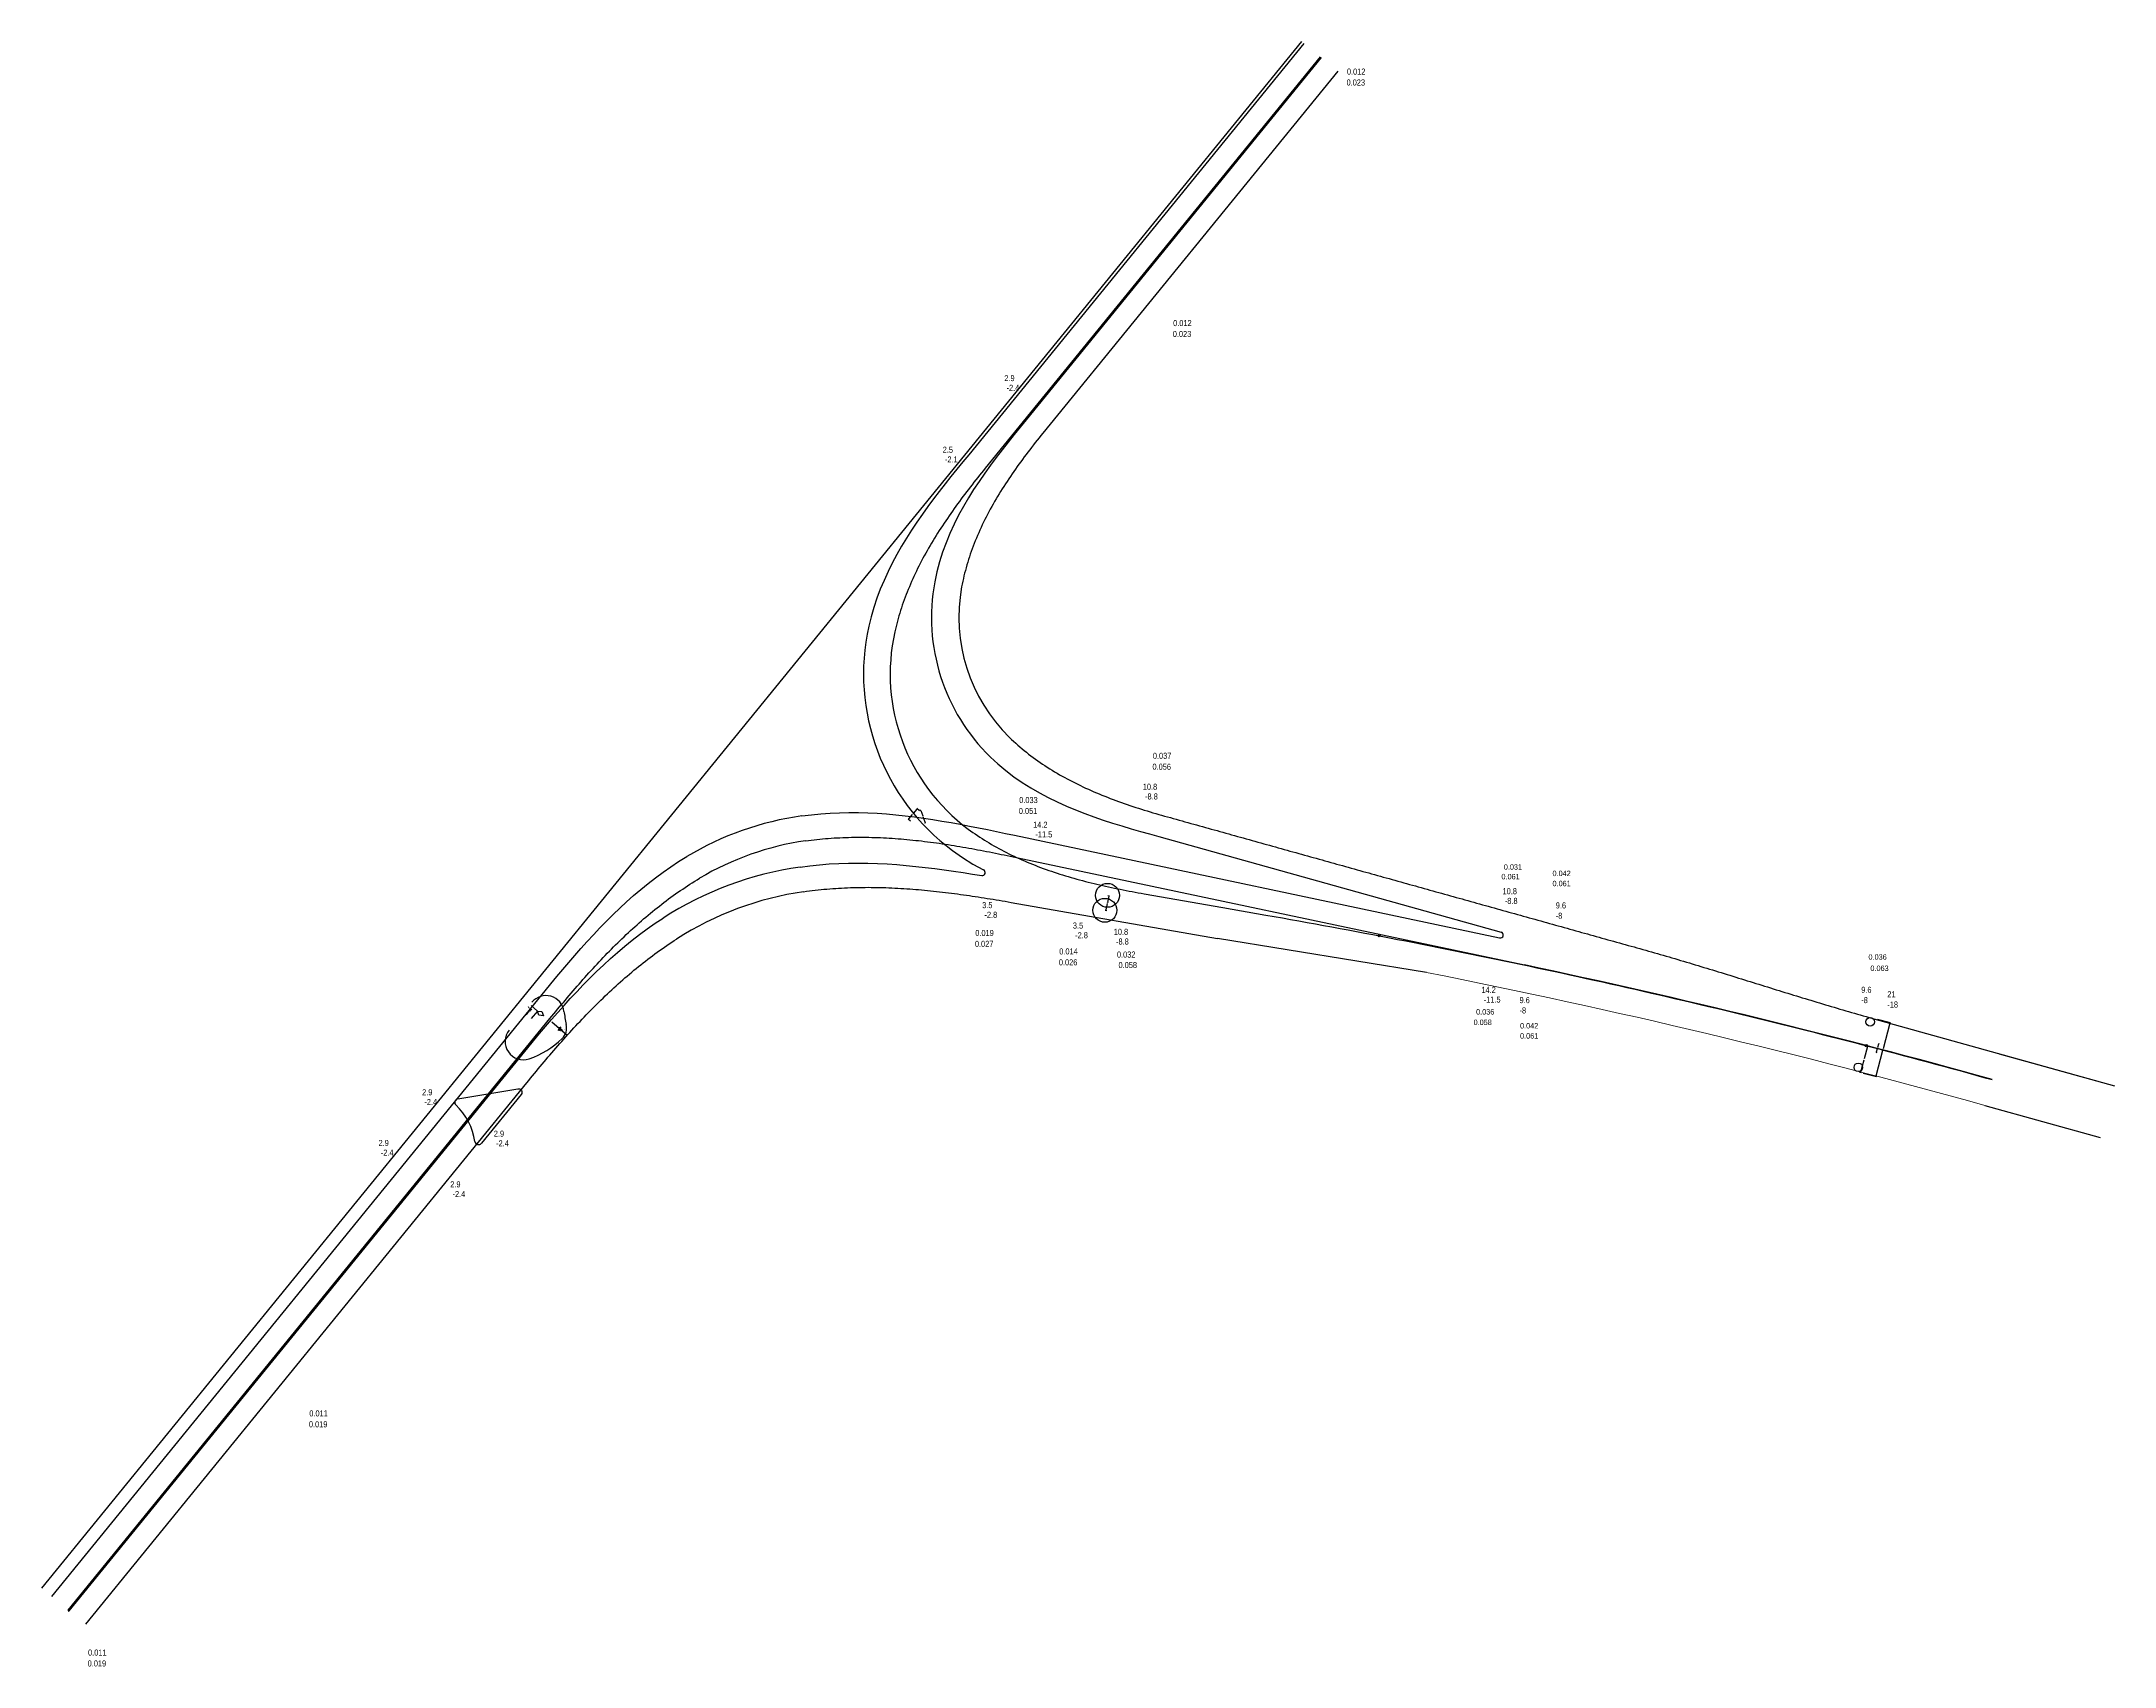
# Model space of a CAD drawing. Header units: metres. Extents: x 570403 to 580295, y 781560 to 786242.
# Drawn here: x 570793 to 571478, y 785392 to 785929 of the extents above; entities that cross this region are included whole.
import ezdxf

# ---------------------------------------------------------------- set-up
doc = ezdxf.new("R2010")
doc.units = ezdxf.units.M
doc.layers.get('Defpoints').update_dxf_attribs({"color": 8})
for name, color, linetype in [('2_左土路肩人行道', 12, 'Continuous'), ('道路偏置线_D1', 1, 'Continuous'), ('道路偏置线_D2', 2, 'Continuous'), ('道路偏置线_D3', 3, 'Continuous'), ('道路偏置线_D4', 4, 'Continuous'), ('道路偏置线_M', 6, 'Continuous')]:
    doc.layers.add(name, color=color, linetype=linetype)
doc.styles.add('EICAD', font='arial.ttf', dxfattribs={"width": 0.8, "height": 2})
doc.styles.get("Standard").update_dxf_attribs({"font": 'arial.ttf', "width": 0.8})
doc.dimstyles.get("Standard").update_dxf_attribs({"dimtxt": 0.18, "dimasz": 0.18, "dimexe": 0.18, "dimexo": 0.0625, "dimgap": 0.09, "dimtad": 0, "dimtih": 1, "dimtoh": 1, "dimdec": 4, "dimzin": 0, "dimdsep": 46, "dimtxsty": 'Standard', "dimcen": 0.09, "dimadec": 0, "dimazin": 0, "dimtfac": 1, "dimtdec": 4, "dimtofl": 0, "dimtmove": 0, "dimatfit": 3, "dimfxl": 1, "dimtolj": 1, "dimtzin": 0, "dimarcsym": 0})

msp = doc.modelspace()

# ---------------------------------------------------------------- texts
at = {"layer": 'Defpoints', "color": 4, "style": 'EICAD', "width": 0.8}
for s, height, p in [('0.023', 2, (571223.90115, 785914.45033)), ('0.023', 2, (571166.50184, 785831.34321)), ('0.056', 2, (571159.79516, 785688.34544)), ('0.051', 2, (571115.65582, 785673.71946)), ('0.061', 1.8, (571275.06234, 785652.12399)), ('0.061', 1.8, (571291.91942, 785649.85436)), ('0.027', 2, (571101.15601, 785629.80972)), ('0.026', 2, (571128.88185, 785623.70401)), ('0.058', 2, (571148.58155, 785622.80346)), ('0.063', 1.8, (571396.92741, 785621.84071)), ('0.058', 1.8, (571265.85671, 785603.98397)), ('0.061', 1.8, (571281.2092, 785599.50086)), ('0.019', 2, (570881.18488, 785471.04825)), ('0.019', 2, (570808.10412, 785392.0222))]:
    msp.add_text(s, height=height, dxfattribs=at).set_placement(p)
at = {"layer": 'Defpoints', "color": 1, "style": 'EICAD', "width": 0.8}
for s, height, p in [('0.012', 2, (571224.02991, 785918.0525)), ('0.012', 2, (571166.6306, 785834.94538)), ('0.037', 2, (571159.92393, 785691.94761)), ('0.033', 2, (571115.78458, 785677.32163)), ('0.031', 1.8, (571275.83499, 785655.32341)), ('0.042', 1.8, (571291.91942, 785653.19785)), ('0.019', 2, (571101.28477, 785633.41189)), ('0.014', 2, (571129.01061, 785627.30618)), ('0.032', 2, (571148.06652, 785626.27698)), ('0.036', 1.8, (571396.28364, 785625.57152)), ('0.036', 1.8, (571266.69358, 785607.44814)), ('0.042', 1.8, (571281.2092, 785602.84434)), ('0.011', 2, (570881.31364, 785474.65042)), ('0.011', 2, (570808.23288, 785395.62436))]:
    msp.add_text(s, height=height, dxfattribs=at).set_placement(p)
at = {"layer": 'Defpoints', "style": 'EICAD', "width": 0.8}
for s, p in [('2.9', (571110.86379, 785816.75468)), ('-2.4', (571111.61542, 785813.55015)), ('2.5', (571090.51098, 785793.0918)), ('-2.1', (571091.26261, 785789.88727)), ('10.8', (571156.60246, 785681.72679)), ('-8.8', (571157.35409, 785678.52226)), ('14.2', (571120.38724, 785669.1807)), ('-11.5', (571121.13887, 785665.97618)), ('10.8', (571275.43164, 785647.21678)), ('3.5', (571103.55782, 785642.60905)), ('-8.8', (571276.18326, 785644.01226)), ('9.6', (571292.99847, 785642.50976)), ('-2.8', (571104.30945, 785639.40453)), ('3.5', (571133.5064, 785635.85876)), ('10.8', (571147.01107, 785633.7878)), ('-8', (571292.99847, 785639.10546)), ('-2.8', (571134.25802, 785632.65424)), ('-8.8', (571147.7627, 785630.58327)), ('14.2', (571268.45022, 785614.612)), ('9.6', (571393.89311, 785614.62578)), ('21', (571402.51529, 785613.16482)), ('-11.5', (571269.20185, 785611.40748)), ('-8', (571281.02842, 785607.8109)), ('9.6', (571281.02842, 785611.21519)), ('-8', (571393.89311, 785611.22148)), ('-18', (571402.51529, 785609.76052)), ('2.9', (570918.56784, 785580.76213)), ('-2.4', (570919.31947, 785577.5576)), ('2.9', (570942.25454, 785567.0866)), ('2.9', (570904.18361, 785564.02438)), ('-2.4', (570904.93523, 785560.81986)), ('-2.4', (570943.00617, 785563.88208)), ('2.9', (570927.87031, 785550.34886)), ('-2.4', (570928.62193, 785547.14433))]:
    msp.add_text(s, height=2, dxfattribs=at).set_placement(p)

# ---------------------------------------------------------------- blocks, each defined once
blk = doc.blocks.new('*D0')
at = {"layer": 'Defpoints', "color": 0, "lineweight": -2, "transparency": 16777216}
for p, q in [((571079.89, 785671.39), (571079.09, 785672.04)), ((571079.34, 785672.07), (571080.52, 785673.51)), ((571081.99, 785675.31), (571080.81, 785673.87)), ((571082.76, 785674.91), (571081.96, 785675.56))]:
    blk.add_line(p, q, dxfattribs=at)
at = {"layer": 'Defpoints', "color": 0, "transparency": 16777216}
for p in [(571079.23, 785671.93), (571079.94, 785671.35), (571082.81, 785674.87)]:
    blk.add_point(p, dxfattribs=at)
for points in [[(571079.32, 785672.09), (571079.37, 785672.05), (571079.23, 785671.93)], [(571081.97, 785675.33), (571082.01, 785675.29), (571082.1, 785675.45)]]:
    blk.add_solid(points, dxfattribs=at)
at = {"layer": 'Defpoints', "color": 0, "transparency": 16777216, "insert": (571080.67, 785673.69), "char_height": 0.18, "attachment_point": 5}
blk.add_mtext('\\A1;4.5419', dxfattribs=at)
blk = doc.blocks.new('*D1')
at = {"layer": 'Defpoints', "color": 0, "lineweight": -2, "transparency": 16777216}
for p, q in [((571082.87, 785674.89), (571083.34, 785675.07)), ((571083.24, 785674.84), (571083.9, 785673.13)), ((571084.7, 785671.05), (571084.04, 785672.76)), ((571084.46, 785670.77), (571084.93, 785670.95))]:
    blk.add_line(p, q, dxfattribs=at)
at = {"layer": 'Defpoints', "color": 0, "transparency": 16777216}
for p in [(571082.81, 785674.87), (571084.4, 785670.75), (571084.76, 785670.89)]:
    blk.add_point(p, dxfattribs=at)
for points in [[(571083.27, 785674.85), (571083.21, 785674.83), (571083.18, 785675.01)], [(571084.72, 785671.07), (571084.67, 785671.04), (571084.76, 785670.89)]]:
    blk.add_solid(points, dxfattribs=at)
at = {"layer": 'Defpoints', "color": 0, "transparency": 16777216, "insert": (571083.97, 785672.95), "char_height": 0.18, "attachment_point": 5}
blk.add_mtext('\\A1;4.4129', dxfattribs=at)
blk = doc.blocks.new('*D2')
at = {"layer": 'Defpoints', "color": 0, "lineweight": -2, "transparency": 16777216}
for p, q in [((570963.91, 785603.05), (570963.77, 785603.17)), ((570963.93, 785602.8), (570964.16, 785603.07)), ((570964.32, 785602.47), (570964.55, 785602.74)), ((570964.57, 785602.48), (570964.71, 785602.37)), ((570964.71, 785602.37), (570964.89, 785602.37))]:
    blk.add_line(p, q, dxfattribs=at)
at = {"layer": 'Defpoints', "color": 0, "transparency": 16777216}
for p in [(570963.89, 785602.75), (570964.28, 785602.42), (570964.43, 785602.6)]:
    blk.add_point(p, dxfattribs=at)
for points in [[(570963.93, 785603.07), (570963.89, 785603.03), (570964.05, 785602.93)], [(570964.59, 785602.51), (570964.55, 785602.46), (570964.43, 785602.6)]]:
    blk.add_solid(points, dxfattribs=at)
at = {"layer": 'Defpoints', "color": 0, "transparency": 16777216, "insert": (570965.27, 785602.37), "char_height": 0.18, "attachment_point": 5}
blk.add_mtext('\\A1;0.5097', dxfattribs=at)
blk = doc.blocks.new('*D5')
at = {"layer": 'Defpoints', "color": 0, "lineweight": -2, "transparency": 16777216}
for p, q in [((571395.95, 785596.87), (571394.91, 785592.87)), ((571395.65, 785597.14), (571396.17, 785597)), ((571393.37, 785588.42), (571393.9, 785588.28)), ((571393.77, 785588.5), (571394.82, 785592.51))]:
    blk.add_line(p, q, dxfattribs=at)
at = {"layer": 'Defpoints', "color": 0, "transparency": 16777216}
for p in [(571395.59, 785597.16), (571396, 785597.05), (571393.31, 785588.43)]:
    blk.add_point(p, dxfattribs=at)
for points in [[(571395.93, 785596.88), (571395.98, 785596.87), (571396, 785597.05)], [(571393.74, 785588.51), (571393.8, 785588.49), (571393.73, 785588.33)]]:
    blk.add_solid(points, dxfattribs=at)
at = {"layer": 'Defpoints', "color": 0, "transparency": 16777216, "insert": (571394.86, 785592.69), "char_height": 0.18, "attachment_point": 5}
blk.add_mtext('\\A1;9.0120', dxfattribs=at)
blk = doc.blocks.new('*D7')
at = {"layer": 'Defpoints', "color": 0, "lineweight": -2, "transparency": 16777216}
for p, q in [((571144.56, 785642), (571144.93, 785644.11)), ((571145.36, 785646.59), (571144.99, 785644.47)), ((571145.01, 785646.83), (571145.57, 785646.73)), ((571144.14, 785641.89), (571144.7, 785641.79))]:
    blk.add_line(p, q, dxfattribs=at)
at = {"layer": 'Defpoints', "color": 0, "transparency": 16777216}
for p in [(571144.95, 785646.84), (571145.39, 785646.76), (571144.08, 785641.9)]:
    blk.add_point(p, dxfattribs=at)
for points in [[(571145.33, 785646.59), (571145.39, 785646.58), (571145.39, 785646.76)], [(571144.53, 785642), (571144.59, 785641.99), (571144.53, 785641.82)]]:
    blk.add_solid(points, dxfattribs=at)
at = {"layer": 'Defpoints', "color": 0, "transparency": 16777216, "insert": (571144.96, 785644.29), "char_height": 0.18, "attachment_point": 5}
blk.add_mtext('\\A1;5.0200', dxfattribs=at)
blk = doc.blocks.new('*D11')
at = {"layer": 'Defpoints', "color": 0, "lineweight": -2, "transparency": 16777216}
for p, q in [((571398.7, 785594.99), (571399.07, 785594.89)), ((571398.94, 785595.11), (571399.23, 785596.21)), ((571399.61, 785597.67), (571399.32, 785596.57)), ((571399.46, 785597.89), (571399.83, 785597.8))]:
    blk.add_line(p, q, dxfattribs=at)
at = {"layer": 'Defpoints', "color": 0, "transparency": 16777216}
for p in [(571398.64, 785595), (571398.9, 785594.93), (571399.4, 785597.91)]:
    blk.add_point(p, dxfattribs=at)
for points in [[(571398.91, 785595.12), (571398.97, 785595.1), (571398.9, 785594.93)], [(571399.58, 785597.68), (571399.64, 785597.66), (571399.66, 785597.84)]]:
    blk.add_solid(points, dxfattribs=at)
at = {"layer": 'Defpoints', "color": 0, "transparency": 16777216, "insert": (571399.28, 785596.39), "char_height": 0.18, "attachment_point": 5}
blk.add_mtext('\\A1;3.0047', dxfattribs=at)
blk = doc.blocks.new('*D12')
at = {"layer": 'Defpoints', "color": 0, "lineweight": -2, "transparency": 16777216}
for p, q in [((571399.23, 785605.91), (571403.59, 785604.77)), ((571403.37, 785604.64), (571401.15, 785596.1)), ((571398.82, 785587.18), (571401.05, 785595.73)), ((571394.58, 785588.1), (571398.95, 785586.96))]:
    blk.add_line(p, q, dxfattribs=at)
at = {"layer": 'Defpoints', "color": 0, "transparency": 16777216}
for p in [(571399.16, 785605.93), (571394.52, 785588.12), (571398.78, 785587.01)]:
    blk.add_point(p, dxfattribs=at)
for points in [[(571403.35, 785604.65), (571403.4, 785604.64), (571403.42, 785604.82)], [(571398.79, 785587.19), (571398.85, 785587.18), (571398.78, 785587.01)]]:
    blk.add_solid(points, dxfattribs=at)
at = {"layer": 'Defpoints', "color": 0, "transparency": 16777216, "insert": (571401.1, 785595.91), "char_height": 0.18, "attachment_point": 5}
blk.add_mtext('\\A1;18.4047', dxfattribs=at)
blk = doc.blocks.new('*D13')
at = {"layer": 'Defpoints', "color": 0, "lineweight": -2, "transparency": 16777216}
for p, q in [((570953.16, 785607.61), (570953.67, 785608.2)), ((570954.41, 785609.06), (570953.91, 785608.48)), ((570954.58, 785609.16), (570954.67, 785609.08)), ((570953.09, 785607.44), (570953.18, 785607.36))]:
    blk.add_line(p, q, dxfattribs=at)
at = {"layer": 'Defpoints', "color": 0, "transparency": 16777216}
for p in [(570954.53, 785609.2), (570953.04, 785607.48), (570953.04, 785607.48)]:
    blk.add_point(p, dxfattribs=at)
for points in [[(570954.43, 785609.05), (570954.39, 785609.08), (570954.53, 785609.2)], [(570953.18, 785607.59), (570953.14, 785607.63), (570953.04, 785607.48)]]:
    blk.add_solid(points, dxfattribs=at)
at = {"layer": 'Defpoints', "color": 0, "transparency": 16777216, "insert": (570953.79, 785608.34), "char_height": 0.18, "attachment_point": 5, "rotation": 139.26523}
blk.add_mtext('\\A1;2.2745', dxfattribs=at)
blk = doc.blocks.new('*D14')
at = {"layer": 'Defpoints', "color": 0, "lineweight": -2, "transparency": 16777216}
for p, q in [((570953.8, 785609.83), (570953.66, 785609.95)), ((570953.89, 785609.67), (570953.82, 785609.58)), ((570954.49, 785609.15), (570954.41, 785609.06)), ((570954.67, 785609.08), (570954.8, 785608.97))]:
    blk.add_line(p, q, dxfattribs=at)
at = {"layer": 'Defpoints', "color": 0, "transparency": 16777216}
for p in [(570953.93, 785609.71), (570953.93, 785609.71), (570954.53, 785609.2)]:
    blk.add_point(p, dxfattribs=at)
for points in [[(570953.78, 785609.81), (570953.82, 785609.85), (570953.93, 785609.71)], [(570954.65, 785609.06), (570954.68, 785609.11), (570954.53, 785609.2)]]:
    blk.add_solid(points, dxfattribs=at)
at = {"layer": 'Defpoints', "color": 0, "transparency": 16777216, "insert": (570954.23, 785609.46), "char_height": 0.18, "attachment_point": 5, "rotation": 139.26523}
blk.add_mtext('\\A1;0.7856', dxfattribs=at)

# ---------------------------------------------------------------- dimensions: what is measured, and where the dimension line sits
at = {"layer": 'Defpoints'}
for p1, p2, distance, picture, middle in [((571082.8132, 785674.86549), (571079.93844, 785671.34913), -0.91667, '*D0', (571080.66613, 785673.68751)), ((571082.8132, 785674.86549), (571084.39797, 785670.74693), 0.38875, '*D1', (571083.9684, 785672.94582)), ((571144.08305, 785641.89789), (571144.9509, 785646.8423), -0.45007, '*D7', (571144.96027, 785644.29229)), ((570954.52895, 785609.20106), (570953.04474, 785607.47762), 0, '*D13', (570953.78684, 785608.33934)), ((570954.52895, 785609.20106), (570953.9337, 785609.71368), 0, '*D14', (570954.23133, 785609.45737)), ((570963.89209, 785602.75497), (570964.27834, 785602.42234), 0.23635, '*D2', (570965.27426, 785602.36651)), ((571399.16472, 785605.9274), (571394.52267, 785588.11773), 4.39693, '*D12', (571401.09847, 785595.91357)), ((571393.31359, 785588.43493), (571395.5866, 785597.15558), -0.42696, '*D5', (571394.86325, 785592.68757)), ((571399.39987, 785597.90885), (571398.64203, 785595.00129), 0.26372, '*D11', (571399.27615, 785596.38856))]:
    dim = msp.add_aligned_dim(p1=p1, p2=p2, distance=distance, dimstyle='Standard', dxfattribs=at)
    dim.commit()
    dim.dimension.update_dxf_attribs({"geometry": picture, "text_midpoint": middle})

# ---------------------------------------------------------------- linework, layer by layer
msp.add_arc((571274.67473, 785633.74905), 1, 258.05095815, 74.40668814)
at = {"lineweight": -3}
msp.add_arc((570801.84449, 785410.53305), 0.2, 140.84965369, 320.84965366, dxfattribs=at)
at = {"layer": '2_左土路肩人行道', "color": 6, "lineweight": -3}
msp.add_line((571398.06958, 785606.06049), (571477.55812, 785583.87689), dxfattribs=at)
at = {"layer": 'Defpoints'}
for p, q in [((570956.68695, 785608.60479), (570954.55782, 785610.43839)), ((570956.68501, 785608.60647), (570954.57863, 785606.15664)), ((570966.39265, 785600.6015), (570961.39158, 785604.90839)), ((570964.41416, 785603.36114), (570963.37007, 785602.14875))]:
    msp.add_line(p, q, dxfattribs=at)
msp.add_lwpolyline([(571208.99777, 785929.00965), (570792.84878, 785417.85679)], dxfattribs=at)
msp.add_lwpolyline([(570957.15128, 785607.19522), (570956.68501, 785608.60647), (570958.16141, 785608.43604), (570958.62574, 785607.02647)], close=True, dxfattribs=at)
at = {"layer": 'Defpoints', "ltscale": 0.02, "flags": 128}
msp.add_lwpolyline([(570930.37317, 785579.61414), (570950.14246, 785582.9484, -0.69194018), (570951.27262, 785581.00748), (570938.15406, 785564.89404)], format="xyb", dxfattribs=at)
at = {"layer": 'Defpoints'}
for centre, radius in [((571144.9509, 785646.8423), 3.95), ((571144.08305, 785641.89789), 3.95), ((571234.66359, 785633.47228), 0.31239), ((570964.27834, 785602.42234), 0.36098), ((571396.8607, 785605.05529), 1.425), ((571392.93796, 785590.00544), 1.425)]:
    msp.add_circle(centre, radius, dxfattribs=at)
at = {"layer": 'Defpoints', "color": 1}
msp.add_circle((571395.5866, 785597.15558), 0.36644, dxfattribs=at)
at = {"layer": 'Defpoints'}
for centre, radius, start, end in [((571103.54667, 785654.33819), 1, 262.43671131, 62.18493442), ((570959.47768, 785607.71652), 6, 7.56394076, 140.84965368), ((570951.99218, 785598.52214), 6, 140.84965368, 288.82565761), ((570930.57274, 785578.43085), 1.2, 99.57332008, 226.10668864)]:
    msp.add_arc(centre, radius, start, end, dxfattribs=at)
at = {"layer": 'Defpoints', "ltscale": 0.02}
for centre, radius, start, end in [((571014.34605, 785615.00238), 49.35, 187.56394076, 192.65124703), ((570961.3156, 785603.09886), 5, 314.24436163, 12.65124703), ((570944.57032, 785620.29176), 29, 288.82565761, 314.24436163), ((570914.92568, 785562.16735), 21.36838, 8.88138966, 46.10668864)]:
    msp.add_arc(centre, radius, start, end, dxfattribs=at)
at = {"layer": 'Defpoints', "color": 100, "ltscale": 0.02}
msp.add_arc((570937.22347, 785565.65167), 1.2, 188.88138965, 320.84965368, dxfattribs=at)
at = {"layer": '道路偏置线_D1'}
for p, q in [((571113.09955, 785644.51855), (571181.22884, 785632.56036)), ((570801.99959, 785410.40677), (570947.66697, 785589.32898)), ((570807.46681, 785405.9557), (570953.13418, 785584.87791))]:
    msp.add_line(p, q, dxfattribs=at)
at = {"layer": '道路偏置线_D1', "flags": 128}
for points in [[(571043.391, 785656.2028), (571046.58847, 785656.62258), (571049.79059, 785656.95544), (571052.99471, 785657.20545), (571056.19846, 785657.37674), (571059.39981, 785657.47347), (571062.59698, 785657.49985), (571065.78849, 785657.46009), (571068.97309, 785657.35843), (571072.1498, 785657.19909), (571075.31783, 785656.98628), (571078.47662, 785656.72421), (571081.6258, 785656.41704), (571084.76514, 785656.06894), (571087.89462, 785655.684), (571091.01431, 785655.26633), (571094.12444, 785654.81998), (571097.22534, 785654.34896), (571100.31743, 785653.85726), (571103.41505, 785653.34689)], [(571044.57837, 785648.03869), (571045.53434, 785648.17405), (571046.49178, 785648.30232), (571047.45066, 785648.42356), (571048.41093, 785648.53785), (571049.37255, 785648.64526), (571050.33548, 785648.74585), (571051.29965, 785648.8397), (571052.26504, 785648.92688), (571053.23159, 785649.00744), (571054.19925, 785649.08148), (571055.16799, 785649.14906), (571056.13776, 785649.21024), (571057.10852, 785649.26511), (571058.08022, 785649.31373), (571059.05283, 785649.35618), (571060.0263, 785649.39254), (571061.0006, 785649.42287), (571061.97569, 785649.44725), (571062.95152, 785649.46577), (571063.92806, 785649.47848), (571064.90527, 785649.48547), (571065.88312, 785649.48682), (571066.86158, 785649.48261), (571067.8406, 785649.4729), (571068.82015, 785649.45779), (571069.80021, 785649.43734), (571070.78074, 785649.41164), (571071.76172, 785649.38077), (571072.7431, 785649.34481), (571073.72486, 785649.30383), (571074.70698, 785649.25792), (571075.68942, 785649.20716), (571076.67217, 785649.15164), (571077.65519, 785649.09143), (571078.63846, 785649.02661), (571079.62196, 785648.95728), (571080.60567, 785648.88351), (571081.58956, 785648.80538), (571082.57362, 785648.72299), (571083.55782, 785648.63641), (571084.54215, 785648.54573), (571085.5266, 785648.45103), (571086.51113, 785648.3524), (571087.49575, 785648.24993), (571088.48043, 785648.14369), (571089.46516, 785648.03378), (571090.44993, 785647.92029), (571091.43474, 785647.80329), (571092.41956, 785647.68287), (571093.40439, 785647.55912), (571094.38923, 785647.43213), (571095.37406, 785647.30198), (571096.35889, 785647.16877), (571097.3437, 785647.03256), (571098.3285, 785646.89347), (571099.31327, 785646.75156), (571100.29803, 785646.60693), (571101.28277, 785646.45966), (571102.26749, 785646.30984), (571103.25219, 785646.15757), (571104.23688, 785646.00292), (571105.22156, 785645.84598), (571106.20623, 785645.68684), (571107.19091, 785645.52558), (571108.17561, 785645.3623), (571109.16032, 785645.19708), (571110.14506, 785645.03001), (571111.12984, 785644.86117), (571112.11468, 785644.69065), (571113.09959, 785644.51854)], [(570947.66697, 785589.32898), (570949.59069, 785591.69091), (570951.52057, 785594.05459), (570953.45951, 785596.41773), (570955.41036, 785598.77796), (570957.37595, 785601.13286), (570959.3591, 785603.47995), (570961.36261, 785605.81672), (570963.38922, 785608.14053), (570965.44164, 785610.44872), (570967.5225, 785612.73848), (570969.63438, 785615.00694), (570971.77977, 785617.2511), (570973.96106, 785619.46785), (570976.18053, 785621.65395), (570978.44036, 785623.80603), (570980.74257, 785625.92058), (570983.08903, 785627.99395), (570985.48146, 785630.02234), (570987.92137, 785632.0018), (570990.41009, 785633.92824), (570992.94871, 785635.79741), (570995.53809, 785637.60489), (570998.17884, 785639.34615)], [(570953.13418, 785584.87791), (570953.76607, 785585.65286), (570954.39889, 785586.4265), (570955.03277, 785587.19884), (570955.66778, 785587.96981), (570956.30398, 785588.73936), (570956.94143, 785589.50743), (570957.5802, 785590.27396), (570958.22035, 785591.03889), (570958.86194, 785591.80216), (570959.50504, 785592.56371), (570960.1497, 785593.32347), (570960.79599, 785594.08138), (570961.44396, 785594.83738), (570962.09367, 785595.5914), (570962.74518, 785596.34337), (570963.39854, 785597.09323), (570964.05381, 785597.84091), (570964.71104, 785598.58634), (570965.37029, 785599.32946), (570966.03161, 785600.0702), (570966.69505, 785600.80848), (570967.36066, 785601.54423), (570968.0285, 785602.27739), (570968.6986, 785603.00788), (570969.37102, 785603.73564), (570970.04581, 785604.46058), (570970.72302, 785605.18264), (570971.40267, 785605.90173), (570972.08484, 785606.6178), (570972.76954, 785607.33075), (570973.45684, 785608.04053), (570974.14677, 785608.74704), (570974.83936, 785609.45022), (570975.53467, 785610.14998), (570976.23272, 785610.84626), (570976.93356, 785611.53897), (570977.63723, 785612.22803), (570978.34375, 785612.91338), (570979.05317, 785613.59492), (570979.76552, 785614.27258), (570980.48082, 785614.94628), (570981.19912, 785615.61595), (570981.92045, 785616.28149), (570982.64482, 785616.94284), (570983.37228, 785617.59991), (570984.10285, 785618.25262), (570984.83656, 785618.90088), (570985.57343, 785619.54463), (570986.31349, 785620.18378), (570987.05676, 785620.81824), (570987.80327, 785621.44794), (570988.55303, 785622.07279), (570989.30608, 785622.69271), (570990.06243, 785623.30762), (570990.82209, 785623.91744), (570991.5851, 785624.52208), (570992.35146, 785625.12147), (570993.12119, 785625.71552), (570993.89431, 785626.30414), (570994.67084, 785626.88726), (570995.45079, 785627.46479), (570996.23416, 785628.03666), (570997.02098, 785628.60277), (570997.81126, 785629.16304), (570998.60501, 785629.71739), (570999.40223, 785630.26574), (571000.20294, 785630.80801), (571001.00715, 785631.3441), (571001.81486, 785631.87394), (571002.62609, 785632.39745)]]:
    msp.add_lwpolyline(points, dxfattribs=at)
at = {"layer": '道路偏置线_D1'}
msp.add_lwpolyline([(571250.33575, 785621.37552), (571181.22884, 785632.56036)], dxfattribs=at)
for radius in [114.425, 106.175]:
    msp.add_arc((571059.85995, 785542.96917), radius, 98.2752185, 122.61917838, dxfattribs=at)
at = {"layer": '道路偏置线_D2'}
for p, q in [((571114.27184, 785666.67251), (571274.46768, 785632.77071)), ((571112.8122, 785659.77526), (571282.6812, 785623.82637)), ((570796.22217, 785415.11039), (570955.33221, 785610.54412)), ((570801.68939, 785410.65932), (570960.79943, 785606.09305))]:
    msp.add_line(p, q, dxfattribs=at)
at = {"layer": '道路偏置线_D2', "flags": 128}
for points in [[(571044.03311, 785673.09947), (571047.1297, 785673.49316), (571050.233, 785673.7962), (571053.34006, 785674.01267), (571056.44829, 785674.14668), (571059.55545, 785674.20246), (571062.6596, 785674.18424), (571065.75908, 785674.0963), (571068.85254, 785673.94293), (571071.9389, 785673.72843), (571075.01729, 785673.45711), (571078.08712, 785673.13323), (571081.14797, 785672.76107), (571084.19964, 785672.34486), (571087.24211, 785671.88883), (571090.27551, 785671.39715), (571093.30011, 785670.87398), (571096.31633, 785670.32343), (571099.32466, 785669.74961), (571102.32574, 785669.15657), (571105.32022, 785668.54834), (571108.30887, 785667.92893), (571111.29247, 785667.30233), (571114.27184, 785666.67251)], [(571045.21028, 785664.83287), (571046.14457, 785664.96197), (571047.08071, 785665.08349), (571048.01865, 785665.1975), (571048.95834, 785665.30407), (571049.89973, 785665.40326), (571050.84275, 785665.49514), (571051.78736, 785665.57979), (571052.73351, 785665.65726), (571053.68114, 785665.72763), (571054.6302, 785665.79097), (571055.58064, 785665.84735), (571056.53242, 785665.89684), (571057.48547, 785665.93952), (571058.43976, 785665.97545), (571059.39524, 785666.00471), (571060.35186, 785666.02738), (571061.30957, 785666.04353), (571062.26834, 785666.05323), (571063.2281, 785666.05656), (571064.18884, 785666.05361), (571065.15049, 785666.04444), (571066.11302, 785666.02914), (571067.07638, 785666.00779), (571068.04055, 785665.98046), (571069.00548, 785665.94725), (571069.97113, 785665.90822), (571070.93747, 785665.86346), (571071.90446, 785665.81305), (571072.87206, 785665.75709), (571073.84025, 785665.69565), (571074.80899, 785665.62881), (571075.77826, 785665.55667), (571076.74801, 785665.4793), (571077.71822, 785665.39681), (571078.68887, 785665.30926), (571079.65993, 785665.21676), (571080.63137, 785665.11939), (571081.60316, 785665.01724), (571082.5753, 785664.91039), (571083.54775, 785664.79895), (571084.52049, 785664.68299), (571085.4935, 785664.56261), (571086.46678, 785664.4379), (571087.44029, 785664.30895), (571088.41402, 785664.17586), (571089.38797, 785664.03871), (571090.36212, 785663.89761), (571091.33645, 785663.75263), (571092.31096, 785663.60388), (571093.28563, 785663.45145), (571094.26046, 785663.29543), (571095.23545, 785663.13592), (571096.21059, 785662.97301), (571097.18586, 785662.80679), (571098.16129, 785662.63737), (571099.13685, 785662.46482), (571100.11255, 785662.28926), (571101.0884, 785662.11077), (571102.06439, 785661.92945), (571103.04054, 785661.74539), (571104.01684, 785661.55869), (571104.9933, 785661.36944), (571105.96994, 785661.17775), (571106.94675, 785660.9837), (571107.92377, 785660.78738), (571108.90098, 785660.58891), (571109.87842, 785660.38836), (571110.85609, 785660.18584), (571111.83401, 785659.98145), (571112.8122, 785659.77526)], [(570955.33247, 785610.54443), (570957.2556, 785612.90554), (570959.18405, 785615.26678), (570961.12094, 785617.6256), (570963.0694, 785619.97938), (570965.03252, 785622.32548), (570967.01337, 785624.66118), (570969.01496, 785626.98372), (570971.04027, 785629.29022), (570973.0922, 785631.57773), (570975.17357, 785633.84321), (570977.28712, 785636.08346), (570979.43547, 785638.2952), (570981.62113, 785640.475), (570983.84645, 785642.61929), (570986.11365, 785644.72435), (570988.42478, 785646.7863), (570990.78167, 785648.80111), (570993.18597, 785650.76459), (570995.63909, 785652.67238), (570998.14218, 785654.51995), (571000.69613, 785656.30262), (571003.30151, 785658.01555), (571005.9586, 785659.65374)], [(570960.79943, 785606.09305), (570961.43147, 785606.8681), (570962.06417, 785607.64127), (570962.69785, 785608.41283), (570963.33259, 785609.1827), (570963.96846, 785609.95083), (570964.60553, 785610.71714), (570965.24386, 785611.48157), (570965.88354, 785612.24405), (570966.52462, 785613.00452), (570967.16717, 785613.7629), (570967.81126, 785614.51914), (570968.45694, 785615.27314), (570969.1043, 785616.02485), (570969.75338, 785616.7742), (570970.40424, 785617.5211), (570971.05696, 785618.26549), (570971.71158, 785619.0073), (570972.36816, 785619.74644), (570973.02676, 785620.48284), (570973.68744, 785621.21642), (570974.35024, 785621.94712), (570975.01523, 785622.67484), (570975.68245, 785623.39952), (570976.35196, 785624.12106), (570977.02379, 785624.83941), (570977.69801, 785625.55446), (570978.37466, 785626.26615), (570979.05379, 785626.97439), (570979.73543, 785627.6791), (570980.41964, 785628.38019), (570981.10644, 785629.07759), (570981.7959, 785629.77121), (570982.48804, 785630.46097), (570983.1829, 785631.14678), (570983.88053, 785631.82857), (570984.58095, 785632.50623), (570985.2842, 785633.1797), (570985.99032, 785633.84888), (570986.69933, 785634.51369), (570987.41127, 785635.17405), (570988.12617, 785635.82986), (570988.84405, 785636.48104), (570989.56495, 785637.1275), (570990.28888, 785637.76917), (570991.01588, 785638.40594), (570991.74596, 785639.03774), (570992.47915, 785639.66447), (570993.21547, 785640.28606), (570993.95494, 785640.9024), (570994.69758, 785641.51342), (570995.4434, 785642.11903), (570996.19242, 785642.71914), (570996.94466, 785643.31366), (570997.70013, 785643.90251), (570998.45884, 785644.48559), (570999.22081, 785645.06283), (570999.98604, 785645.63413), (571000.75454, 785646.19941), (571001.52633, 785646.75858), (571002.3014, 785647.31155), (571003.07977, 785647.85823), (571003.86144, 785648.39855), (571004.64642, 785648.93241), (571005.43471, 785649.45972), (571006.22631, 785649.9804), (571007.02122, 785650.49437), (571007.81944, 785651.00153), (571008.62098, 785651.5018), (571009.42584, 785651.99509), (571010.234, 785652.48133)]]:
    msp.add_lwpolyline(points, dxfattribs=at)
at = {"layer": '道路偏置线_D2'}
for centre, radius, start, end in [((571058.50105, 785571.49943), 102.625, 98.10448097, 120.79613085), ((571058.50105, 785571.49943), 94.275, 98.10448097, 120.79613085), ((570765.07188, 783177.97159), 2500.025, 74.40668814, 78.05095814)]:
    msp.add_arc(centre, radius, start, end, dxfattribs=at)
at = {"layer": '道路偏置线_D3'}
for p, q in [((571209.77327, 785928.37829), (571099.10643, 785792.447)), ((571215.24048, 785923.92722), (571104.57365, 785787.99593)), ((571157.00332, 785647.37146), (571183.02678, 785642.80377))]:
    msp.add_line(p, q, dxfattribs=at)
at = {"layer": '道路偏置线_D3', "flags": 128}
for points in [[(571099.10643, 785792.447), (571097.1513, 785790.04381), (571095.19779, 785787.63224), (571093.25098, 785785.20816), (571091.3161, 785782.7675), (571089.39846, 785780.30628), (571087.50348, 785777.82061), (571085.63676, 785775.30677), (571083.80408, 785772.7612), (571082.01138, 785770.1806), (571080.26485, 785767.5619), (571078.57088, 785764.90236), (571076.9361, 785762.19958), (571075.3674, 785759.45157), (571073.87189, 785756.65679), (571072.45696, 785753.81422), (571071.1302, 785750.92338), (571069.89944, 785747.9844), (571068.7727, 785744.99811), (571067.75818, 785741.96605), (571066.86421, 785738.89055), (571066.09919, 785735.7748)], [(571104.57365, 785787.99593), (571103.94355, 785787.21998), (571103.31614, 785786.44316), (571102.69149, 785785.66536), (571102.06972, 785784.88648), (571101.45095, 785784.10644), (571100.8353, 785783.32518), (571100.22289, 785782.54261), (571099.61383, 785781.75866), (571099.00825, 785780.97327), (571098.40627, 785780.18637), (571097.80802, 785779.39789), (571097.21362, 785778.60778), (571096.6232, 785777.81598), (571096.03689, 785777.02243), (571095.45482, 785776.22709), (571094.87712, 785775.4299), (571094.30392, 785774.63082), (571093.73534, 785773.82981), (571093.17154, 785773.02682), (571092.61263, 785772.22182), (571092.05875, 785771.41478), (571091.51004, 785770.60566), (571090.96664, 785769.79444), (571090.42867, 785768.98108), (571089.89627, 785768.16558), (571089.36959, 785767.34791), (571088.84875, 785766.52805), (571088.3339, 785765.70599), (571087.82516, 785764.88172), (571087.32269, 785764.05524), (571086.8266, 785763.22652), (571086.33704, 785762.39559), (571085.85415, 785761.56243), (571085.37806, 785760.72704), (571084.9089, 785759.88944), (571084.44681, 785759.04964), (571083.99192, 785758.20764), (571083.54437, 785757.36346), (571083.10429, 785756.51713), (571082.6718, 785755.66864), (571082.24704, 785754.81804), (571081.83014, 785753.96534), (571081.42122, 785753.11057), (571081.02042, 785752.25377), (571080.62786, 785751.39495), (571080.24366, 785750.53417), (571079.86794, 785749.67144), (571079.50084, 785748.80682), (571079.14246, 785747.94034), (571078.79294, 785747.07203), (571078.45238, 785746.20196), (571078.12091, 785745.33016), (571077.79863, 785744.45668), (571077.48567, 785743.58157), (571077.18213, 785742.70487), (571076.88813, 785741.82665), (571076.60377, 785740.94695), (571076.32917, 785740.06582), (571076.06444, 785739.18333), (571075.80967, 785738.29952), (571075.56497, 785737.41445), (571075.33045, 785736.52819), (571075.1062, 785735.64079), (571074.89234, 785734.7523), (571074.68897, 785733.86279)], [(571098.97382, 785668.72711), (571099.70973, 785668.18798), (571100.45305, 785667.65637), (571101.20351, 785667.13236), (571101.96099, 785666.61595), (571102.72539, 785666.10711), (571103.49657, 785665.60581), (571104.27443, 785665.11204), (571105.05885, 785664.62575), (571105.84971, 785664.14692), (571106.64689, 785663.67553), (571107.45028, 785663.21153), (571108.25976, 785662.7549), (571109.07521, 785662.3056), (571109.89652, 785661.8636), (571110.72356, 785661.42885), (571111.55622, 785661.0013), (571112.39438, 785660.58093), (571113.23792, 785660.16767), (571114.08672, 785659.76149), (571114.94067, 785659.36233), (571115.79965, 785658.97013), (571116.66355, 785658.58485), (571117.53224, 785658.20642), (571118.40562, 785657.83478), (571119.28356, 785657.46987), (571120.16596, 785657.11162), (571121.0527, 785656.75996), (571121.94366, 785656.41483), (571122.83875, 785656.07615), (571123.73784, 785655.74384), (571124.64083, 785655.41783), (571125.54762, 785655.09803), (571126.45809, 785654.78436), (571127.37214, 785654.47673), (571128.28967, 785654.17506), (571129.21057, 785653.87926), (571130.13475, 785653.58923), (571131.06212, 785653.30488), (571131.99256, 785653.02611), (571132.92599, 785652.75282), (571133.86232, 785652.48491), (571134.80145, 785652.22227), (571135.7433, 785651.9648), (571136.68778, 785651.7124), (571137.63481, 785651.46494), (571138.58431, 785651.22233), (571139.53619, 785650.98444), (571140.49038, 785650.75116), (571141.44681, 785650.52238), (571142.40539, 785650.29797), (571143.36608, 785650.07782), (571144.32879, 785649.8618), (571145.29346, 785649.64979), (571146.26003, 785649.44167), (571147.22845, 785649.2373), (571148.19866, 785649.03656), (571149.17059, 785648.83932), (571150.14422, 785648.64545), (571151.11947, 785648.45482), (571152.09632, 785648.2673), (571153.07472, 785648.08275), (571154.05463, 785647.90103), (571155.03602, 785647.722), (571156.01885, 785647.54554), (571157.0031, 785647.3715)], [(571093.73237, 785661.65837), (571097.05477, 785659.33304), (571100.48727, 785657.19004), (571104.01329, 785655.22264)], [(571197.26956, 785640.32923), (571199.9918, 785639.84987), (571202.7135, 785639.3675), (571205.43467, 785638.88212), (571208.1553, 785638.39373), (571210.87539, 785637.90233), (571213.59493, 785637.40792), (571216.31392, 785636.91051), (571219.03237, 785636.41009), (571221.75026, 785635.90667), (571224.46759, 785635.40024), (571227.18435, 785634.89081), (571229.90056, 785634.37838), (571232.61619, 785633.86294), (571235.33126, 785633.3445), (571238.04575, 785632.82306), (571240.75966, 785632.29861), (571243.47299, 785631.77117), (571246.18573, 785631.24073), (571248.89789, 785630.70729), (571251.60945, 785630.17085), (571254.32042, 785629.63141), (571257.03079, 785629.08897), (571259.74056, 785628.54354), (571262.44973, 785627.99512), (571265.15829, 785627.44369), (571267.86623, 785626.88928), (571270.57356, 785626.33187), (571273.28028, 785625.77147), (571275.98637, 785625.20807), (571278.69184, 785624.64168), (571281.39668, 785624.0723), (571284.10089, 785623.49994), (571286.80446, 785622.92458), (571289.5074, 785622.34623), (571292.20969, 785621.7649), (571294.91135, 785621.18058), (571297.61235, 785620.59327), (571300.3127, 785620.00297), (571303.0124, 785619.40969), (571305.71144, 785618.81343), (571308.40982, 785618.21418), (571311.10753, 785617.61195), (571313.80458, 785617.00673), (571316.50096, 785616.39854), (571319.19666, 785615.78736), (571321.89169, 785615.1732), (571324.58603, 785614.55607), (571327.27969, 785613.93595), (571329.97267, 785613.31286), (571332.66495, 785612.68679), (571335.35654, 785612.05775), (571338.04743, 785611.42572), (571340.73762, 785610.79073), (571343.42711, 785610.15276), (571346.11589, 785609.51181), (571348.80396, 785608.8679), (571351.49132, 785608.22101), (571354.17796, 785607.57115), (571356.86388, 785606.91832), (571359.54908, 785606.26253), (571362.23355, 785605.60376), (571364.91729, 785604.94203), (571367.60029, 785604.27732), (571370.28256, 785603.60966), (571372.96409, 785602.93903), (571375.64488, 785602.26543), (571378.32492, 785601.58887), (571381.00421, 785600.90935), (571383.68275, 785600.22686), (571386.36053, 785599.54142), (571389.03755, 785598.85301), (571391.71381, 785598.16164), (571394.38931, 785597.46732), (571397.06403, 785596.77004), (571399.73798, 785596.0698), (571402.41116, 785595.3666), (571405.08355, 785594.66045), (571407.75517, 785593.95135), (571410.426, 785593.23929), (571413.09604, 785592.52428), (571415.76528, 785591.80632), (571418.43374, 785591.08541), (571421.10139, 785590.36154), (571423.76824, 785589.63473), (571426.43429, 785588.90497), (571429.09952, 785588.17227), (571431.76395, 785587.43661), (571434.42756, 785586.69801), (571437.09035, 785585.95647)]]:
    msp.add_lwpolyline(points, dxfattribs=at)
at = {"layer": '道路偏置线_D3'}
msp.add_lwpolyline([(571183.0311, 785642.8284), (571197.26956, 785640.32923)], dxfattribs=at)
for radius in [72.625, 63.825]:
    msp.add_arc((571136.98929, 785719.99557), radius, 167.4512656, 233.44313128, dxfattribs=at)
at = {"layer": '道路偏置线_D4'}
for p, q in [((571215.55068, 785923.67468), (571118.1274, 785804.01035)), ((571221.0179, 785919.22361), (571123.59462, 785799.55928)), ((571161.89872, 785666.26069), (571274.94353, 785634.71224))]:
    msp.add_line(p, q, dxfattribs=at)
at = {"layer": '道路偏置线_D4', "flags": 128}
for points in [[(571118.12717, 785804.01007), (571116.13069, 785801.55549), (571114.13331, 785799.08585), (571112.14199, 785796.59562), (571110.16386, 785794.07928), (571108.20628, 785791.53147), (571106.27685, 785788.94698), (571104.38348, 785786.32084), (571102.53443, 785783.64841), (571100.7383, 785780.92545), (571099.00414, 785778.14818), (571097.34137, 785775.31339), (571095.75988, 785772.41851), (571094.26997, 785769.46175), (571092.88238, 785766.44215), (571091.60823, 785763.35973), (571090.45903, 785760.21555), (571089.44659, 785757.01189), (571088.58295, 785753.75231), (571087.88031, 785750.44179)], [(571123.59462, 785799.55928), (571122.96458, 785798.78272), (571122.33794, 785798.0048), (571121.71461, 785797.22514), (571121.09473, 785796.44365), (571120.47844, 785795.66023), (571119.86588, 785794.87481), (571119.25718, 785794.0873), (571118.65251, 785793.29762), (571118.05202, 785792.50571), (571117.45584, 785791.7115), (571116.86414, 785790.91493), (571116.27708, 785790.11593), (571115.69481, 785789.31446), (571115.1175, 785788.51046), (571114.5453, 785787.7039), (571113.97839, 785786.89472), (571113.41692, 785786.08289), (571112.86106, 785785.26838), (571112.31099, 785784.45116), (571111.76686, 785783.63121), (571111.22886, 785782.80851), (571110.69714, 785781.98304), (571110.17189, 785781.1548), (571109.65327, 785780.32376), (571109.14146, 785779.48994), (571108.63662, 785778.65334), (571108.13893, 785777.81395), (571107.64856, 785776.97179), (571107.16568, 785776.12687), (571106.69046, 785775.27922), (571106.22307, 785774.42884), (571105.76368, 785773.57576), (571105.31245, 785772.72002), (571104.86955, 785771.86165), (571104.43515, 785771.00067), (571104.00941, 785770.13714), (571103.59249, 785769.27109), (571103.18455, 785768.40257), (571102.78575, 785767.53162), (571102.39624, 785766.6583), (571102.01618, 785765.78267), (571101.64572, 785764.90478), (571101.28501, 785764.02468), (571100.9342, 785763.14244), (571100.59343, 785762.25813), (571100.26285, 785761.37181), (571099.94259, 785760.48355), (571099.6328, 785759.59341), (571099.3336, 785758.70147), (571099.04513, 785757.80779), (571098.76753, 785756.91246), (571098.50092, 785756.01554), (571098.24543, 785755.1171), (571098.00119, 785754.21723), (571097.76831, 785753.31598), (571097.54692, 785752.41345), (571097.33714, 785751.5097), (571097.13908, 785750.6048), (571096.95288, 785749.69882), (571096.77863, 785748.79184)], [(571112.59195, 785699.02739), (571113.25758, 785698.38754), (571113.9326, 785697.75523), (571114.61666, 785697.13063), (571115.30965, 785696.51374), (571116.0114, 785695.90454), (571116.7218, 785695.30304), (571117.44068, 785694.70921), (571118.16792, 785694.12304), (571118.90336, 785693.54453), (571119.64687, 785692.97367), (571120.39828, 785692.41043), (571121.15746, 785691.85479), (571121.92425, 785691.30675), (571122.69851, 785690.76628), (571123.48007, 785690.23336), (571124.26879, 785689.70795), (571125.06452, 785689.19004), (571125.86709, 785688.67959), (571126.67635, 785688.17656), (571127.49214, 785687.68092), (571128.31431, 785687.19263), (571129.14271, 785686.71164), (571129.97717, 785686.2379), (571130.81753, 785685.77137), (571131.66364, 785685.31198), (571132.51535, 785684.85968), (571133.3725, 785684.4144), (571134.23492, 785683.97609), (571135.10248, 785683.54467), (571135.97501, 785683.12006), (571136.85236, 785682.7022), (571137.73439, 785682.29099), (571138.62094, 785681.88636), (571139.51186, 785681.48822), (571140.40702, 785681.09648), (571141.30627, 785680.71104), (571142.20946, 785680.3318), (571143.11647, 785679.95867), (571144.02714, 785679.59154), (571144.94136, 785679.23029), (571145.85898, 785678.87483), (571146.77988, 785678.52503), (571147.70395, 785678.18078), (571148.63105, 785677.84196), (571149.56107, 785677.50845), (571150.49389, 785677.18011), (571151.42941, 785676.85683), (571152.36751, 785676.53847), (571153.3081, 785676.22491), (571154.25108, 785675.91599), (571155.19635, 785675.61159), (571156.14382, 785675.31156), (571157.09341, 785675.01577), (571158.04504, 785674.72406), (571158.99862, 785674.4363), (571159.95408, 785674.15233), (571160.91137, 785673.87199), (571161.87041, 785673.59514), (571162.83115, 785673.32163), (571163.79354, 785673.05129)], [(571106.27794, 785692.54389), (571108.76266, 785690.24618), (571111.34943, 785688.083), (571114.02544, 785686.05138), (571116.77879, 785684.14727), (571119.59852, 785682.36571), (571122.47462, 785680.70094), (571125.398, 785679.14655), (571128.36044, 785677.69555), (571131.35456, 785676.34053), (571134.37379, 785675.07369), (571137.41226, 785673.88696), (571140.46478, 785672.77206), (571143.52677, 785671.72054), (571146.59416, 785670.72383), (571149.66337, 785669.77333), (571152.73118, 785668.86039), (571155.7947, 785667.97638), (571158.85129, 785667.11269), (571161.89845, 785666.26077)], [(571163.79354, 785673.05129), (571164.75673, 785672.78248), (571165.71993, 785672.51367), (571166.68312, 785672.24487), (571167.64632, 785671.97606), (571168.60951, 785671.70725), (571169.5727, 785671.43844), (571170.5359, 785671.16964), (571171.49909, 785670.90083), (571172.46229, 785670.63202), (571173.42548, 785670.36321), (571174.38867, 785670.09441), (571175.35187, 785669.8256), (571176.31506, 785669.55679), (571177.27826, 785669.28798), (571178.24145, 785669.01918), (571179.20464, 785668.75037), (571180.16784, 785668.48156), (571181.13103, 785668.21275), (571182.09423, 785667.94395), (571183.05742, 785667.67514), (571184.02061, 785667.40633), (571184.98381, 785667.13753), (571185.947, 785666.86872), (571186.91019, 785666.59991), (571187.87339, 785666.3311), (571188.83658, 785666.0623), (571189.79978, 785665.79349), (571190.76297, 785665.52468), (571191.72616, 785665.25587), (571192.68936, 785664.98707), (571193.65255, 785664.71826), (571194.61575, 785664.44945), (571195.57894, 785664.18064), (571196.54213, 785663.91184), (571197.50533, 785663.64303), (571198.46852, 785663.37422), (571199.43172, 785663.10541), (571200.39491, 785662.83661), (571201.3581, 785662.5678), (571202.3213, 785662.29899), (571203.28449, 785662.03018), (571204.24769, 785661.76138), (571205.21088, 785661.49257), (571206.17407, 785661.22376), (571207.13727, 785660.95496), (571208.10046, 785660.68615), (571209.06366, 785660.41734), (571210.02685, 785660.14853), (571210.99004, 785659.87973), (571211.95324, 785659.61092), (571212.91643, 785659.34211), (571213.87963, 785659.0733), (571214.84282, 785658.8045), (571215.80601, 785658.53569), (571216.76921, 785658.26688), (571217.7324, 785657.99807), (571218.6956, 785657.72927), (571219.65879, 785657.46046), (571220.62198, 785657.19165), (571221.58518, 785656.92284), (571222.54837, 785656.65404), (571223.51157, 785656.38523), (571224.47476, 785656.11642), (571225.43795, 785655.84761), (571226.40115, 785655.57881), (571227.36434, 785655.31), (571228.32753, 785655.04119), (571229.29073, 785654.77239), (571230.25392, 785654.50358), (571231.21712, 785654.23477), (571232.18031, 785653.96596), (571233.1435, 785653.69716), (571234.1067, 785653.42835), (571235.06989, 785653.15954), (571236.03309, 785652.89073), (571236.99628, 785652.62193), (571237.95947, 785652.35312), (571238.92267, 785652.08431), (571239.88586, 785651.8155), (571240.84906, 785651.5467), (571241.81225, 785651.27789), (571242.77544, 785651.00908), (571243.73864, 785650.74027), (571244.70183, 785650.47147), (571245.66503, 785650.20266), (571246.62822, 785649.93385), (571247.59141, 785649.66505), (571248.55461, 785649.39624), (571249.5178, 785649.12743), (571250.481, 785648.85862), (571251.44419, 785648.58982), (571252.40738, 785648.32101), (571253.37058, 785648.0522), (571254.33377, 785647.78339), (571255.29697, 785647.51459), (571256.26016, 785647.24578), (571257.22335, 785646.97697), (571258.18655, 785646.70816), (571259.14974, 785646.43936), (571260.11294, 785646.17055), (571261.07613, 785645.90174), (571262.03932, 785645.63293), (571263.00252, 785645.36413), (571263.96571, 785645.09532), (571264.9289, 785644.82651), (571265.8921, 785644.5577), (571266.85529, 785644.2889), (571267.81849, 785644.02009), (571268.78168, 785643.75128), (571269.74487, 785643.48248), (571270.70807, 785643.21367), (571271.67126, 785642.94486), (571272.63446, 785642.67605), (571273.59765, 785642.40725), (571274.56084, 785642.13844), (571275.52404, 785641.86963), (571276.48723, 785641.60082), (571277.45043, 785641.33202), (571278.41362, 785641.06321), (571279.37681, 785640.7944), (571280.34001, 785640.52559), (571281.3032, 785640.25679), (571282.2664, 785639.98798), (571283.22959, 785639.71917), (571284.19278, 785639.45036), (571285.15598, 785639.18156), (571286.11917, 785638.91275), (571287.08237, 785638.64394), (571288.04556, 785638.37513), (571289.00875, 785638.10633), (571289.97195, 785637.83752), (571290.93514, 785637.56871), (571291.89834, 785637.29991), (571292.86153, 785637.0311), (571293.82472, 785636.76229), (571294.78792, 785636.49348), (571295.75111, 785636.22468), (571296.71431, 785635.95587), (571297.6775, 785635.68706), (571298.64069, 785635.41825), (571299.60389, 785635.14945), (571300.56708, 785634.88064), (571301.53028, 785634.61183), (571302.49347, 785634.34302), (571303.45666, 785634.07422), (571304.41986, 785633.80541), (571305.38305, 785633.5366), (571306.34624, 785633.26779), (571307.30944, 785632.99899), (571308.27263, 785632.73018), (571309.23583, 785632.46137), (571310.19902, 785632.19256), (571311.16221, 785631.92376), (571312.12541, 785631.65495), (571313.0886, 785631.38614), (571314.0518, 785631.11734), (571315.01499, 785630.84853), (571315.97818, 785630.57972), (571316.94138, 785630.31091), (571317.90457, 785630.04211), (571318.86777, 785629.7733), (571319.83096, 785629.50449), (571320.78645, 785629.23783)], [(571320.78684, 785629.23774), (571321.75009, 785628.96816), (571322.71335, 785628.69715), (571323.67623, 785628.42484), (571324.63873, 785628.15126), (571325.60088, 785627.87644), (571326.56266, 785627.60041), (571327.52411, 785627.32322), (571328.48522, 785627.0449), (571329.44601, 785626.76548), (571330.40648, 785626.48499), (571331.36665, 785626.20347), (571332.32652, 785625.92095), (571333.28611, 785625.63747), (571334.24542, 785625.35307), (571335.20446, 785625.06776), (571336.16324, 785624.7816), (571337.12178, 785624.49461), (571338.08008, 785624.20683), (571339.03815, 785623.9183), (571339.996, 785623.62904), (571340.95364, 785623.33909), (571341.91107, 785623.04848), (571342.86832, 785622.75725), (571343.82539, 785622.46544), (571344.78229, 785622.17307), (571345.73902, 785621.88019), (571346.6956, 785621.58682), (571347.65204, 785621.293), (571348.60834, 785620.99877), (571349.56452, 785620.70415), (571350.52059, 785620.40918), (571351.47655, 785620.11391), (571352.43241, 785619.81835), (571353.38819, 785619.52254), (571354.3439, 785619.22653), (571355.29953, 785618.93034), (571356.25511, 785618.634), (571357.21064, 785618.33756), (571358.16613, 785618.04104), (571359.1216, 785617.74448), (571360.07704, 785617.44792), (571361.03248, 785617.15138), (571361.98791, 785616.8549), (571362.94335, 785616.55852), (571363.89882, 785616.26227), (571364.85431, 785615.96619), (571365.80984, 785615.6703), (571366.76541, 785615.37465), (571367.72105, 785615.07926), (571368.67675, 785614.78417), (571369.63252, 785614.48942), (571370.58838, 785614.19503), (571371.54434, 785613.90105), (571372.5004, 785613.60751), (571373.45657, 785613.31443), (571374.41287, 785613.02187), (571375.3693, 785612.72984), (571376.32588, 785612.43838), (571377.2826, 785612.14754), (571378.23949, 785611.85733), (571379.19655, 785611.5678), (571380.15379, 785611.27898), (571381.11122, 785610.99091), (571382.06885, 785610.70361), (571383.02669, 785610.41712), (571383.98474, 785610.13149), (571384.94303, 785609.84673), (571385.90155, 785609.56288), (571386.86032, 785609.27999), (571387.81935, 785608.99807), (571388.77864, 785608.71718), (571389.73821, 785608.43733), (571390.69806, 785608.15857), (571391.65821, 785607.88093), (571392.61867, 785607.60444), (571393.57943, 785607.32914), (571394.54052, 785607.05505), (571395.50195, 785606.78223), (571396.46371, 785606.51069), (571397.42588, 785606.24046), (571398.06991, 785606.0604)]]:
    msp.add_lwpolyline(points, dxfattribs=at)
at = {"layer": '道路偏置线_D4'}
for radius in [64.425, 55.375]:
    msp.add_arc((571151.226, 785738.69855), radius, 169.49754344, 225.75879838, dxfattribs=at)
at = {"layer": '道路偏置线_M', "lineweight": -3}
for p, q in [((571439.47602, 785594.50482), (571477.55812, 785583.87689)), ((571434.70469, 785577.40812), (571472.78679, 785566.7802))]:
    msp.add_line(p, q, dxfattribs=at)
at = {"layer": '道路偏置线_M', "lineweight": 15}
msp.add_arc((570765.07188, 783177.97159), 2491.125, 74.40668814, 78.76713034, dxfattribs=at)

msp.set_redraw_order([(e.dxf.handle, doc.entitydb.next_handle()) for e in msp.query("TEXT MTEXT ATTDEF DIMENSION ARC_DIMENSION")])  # texts and dimensions are drawn at this point

doc.saveas('drawing.dxf')
